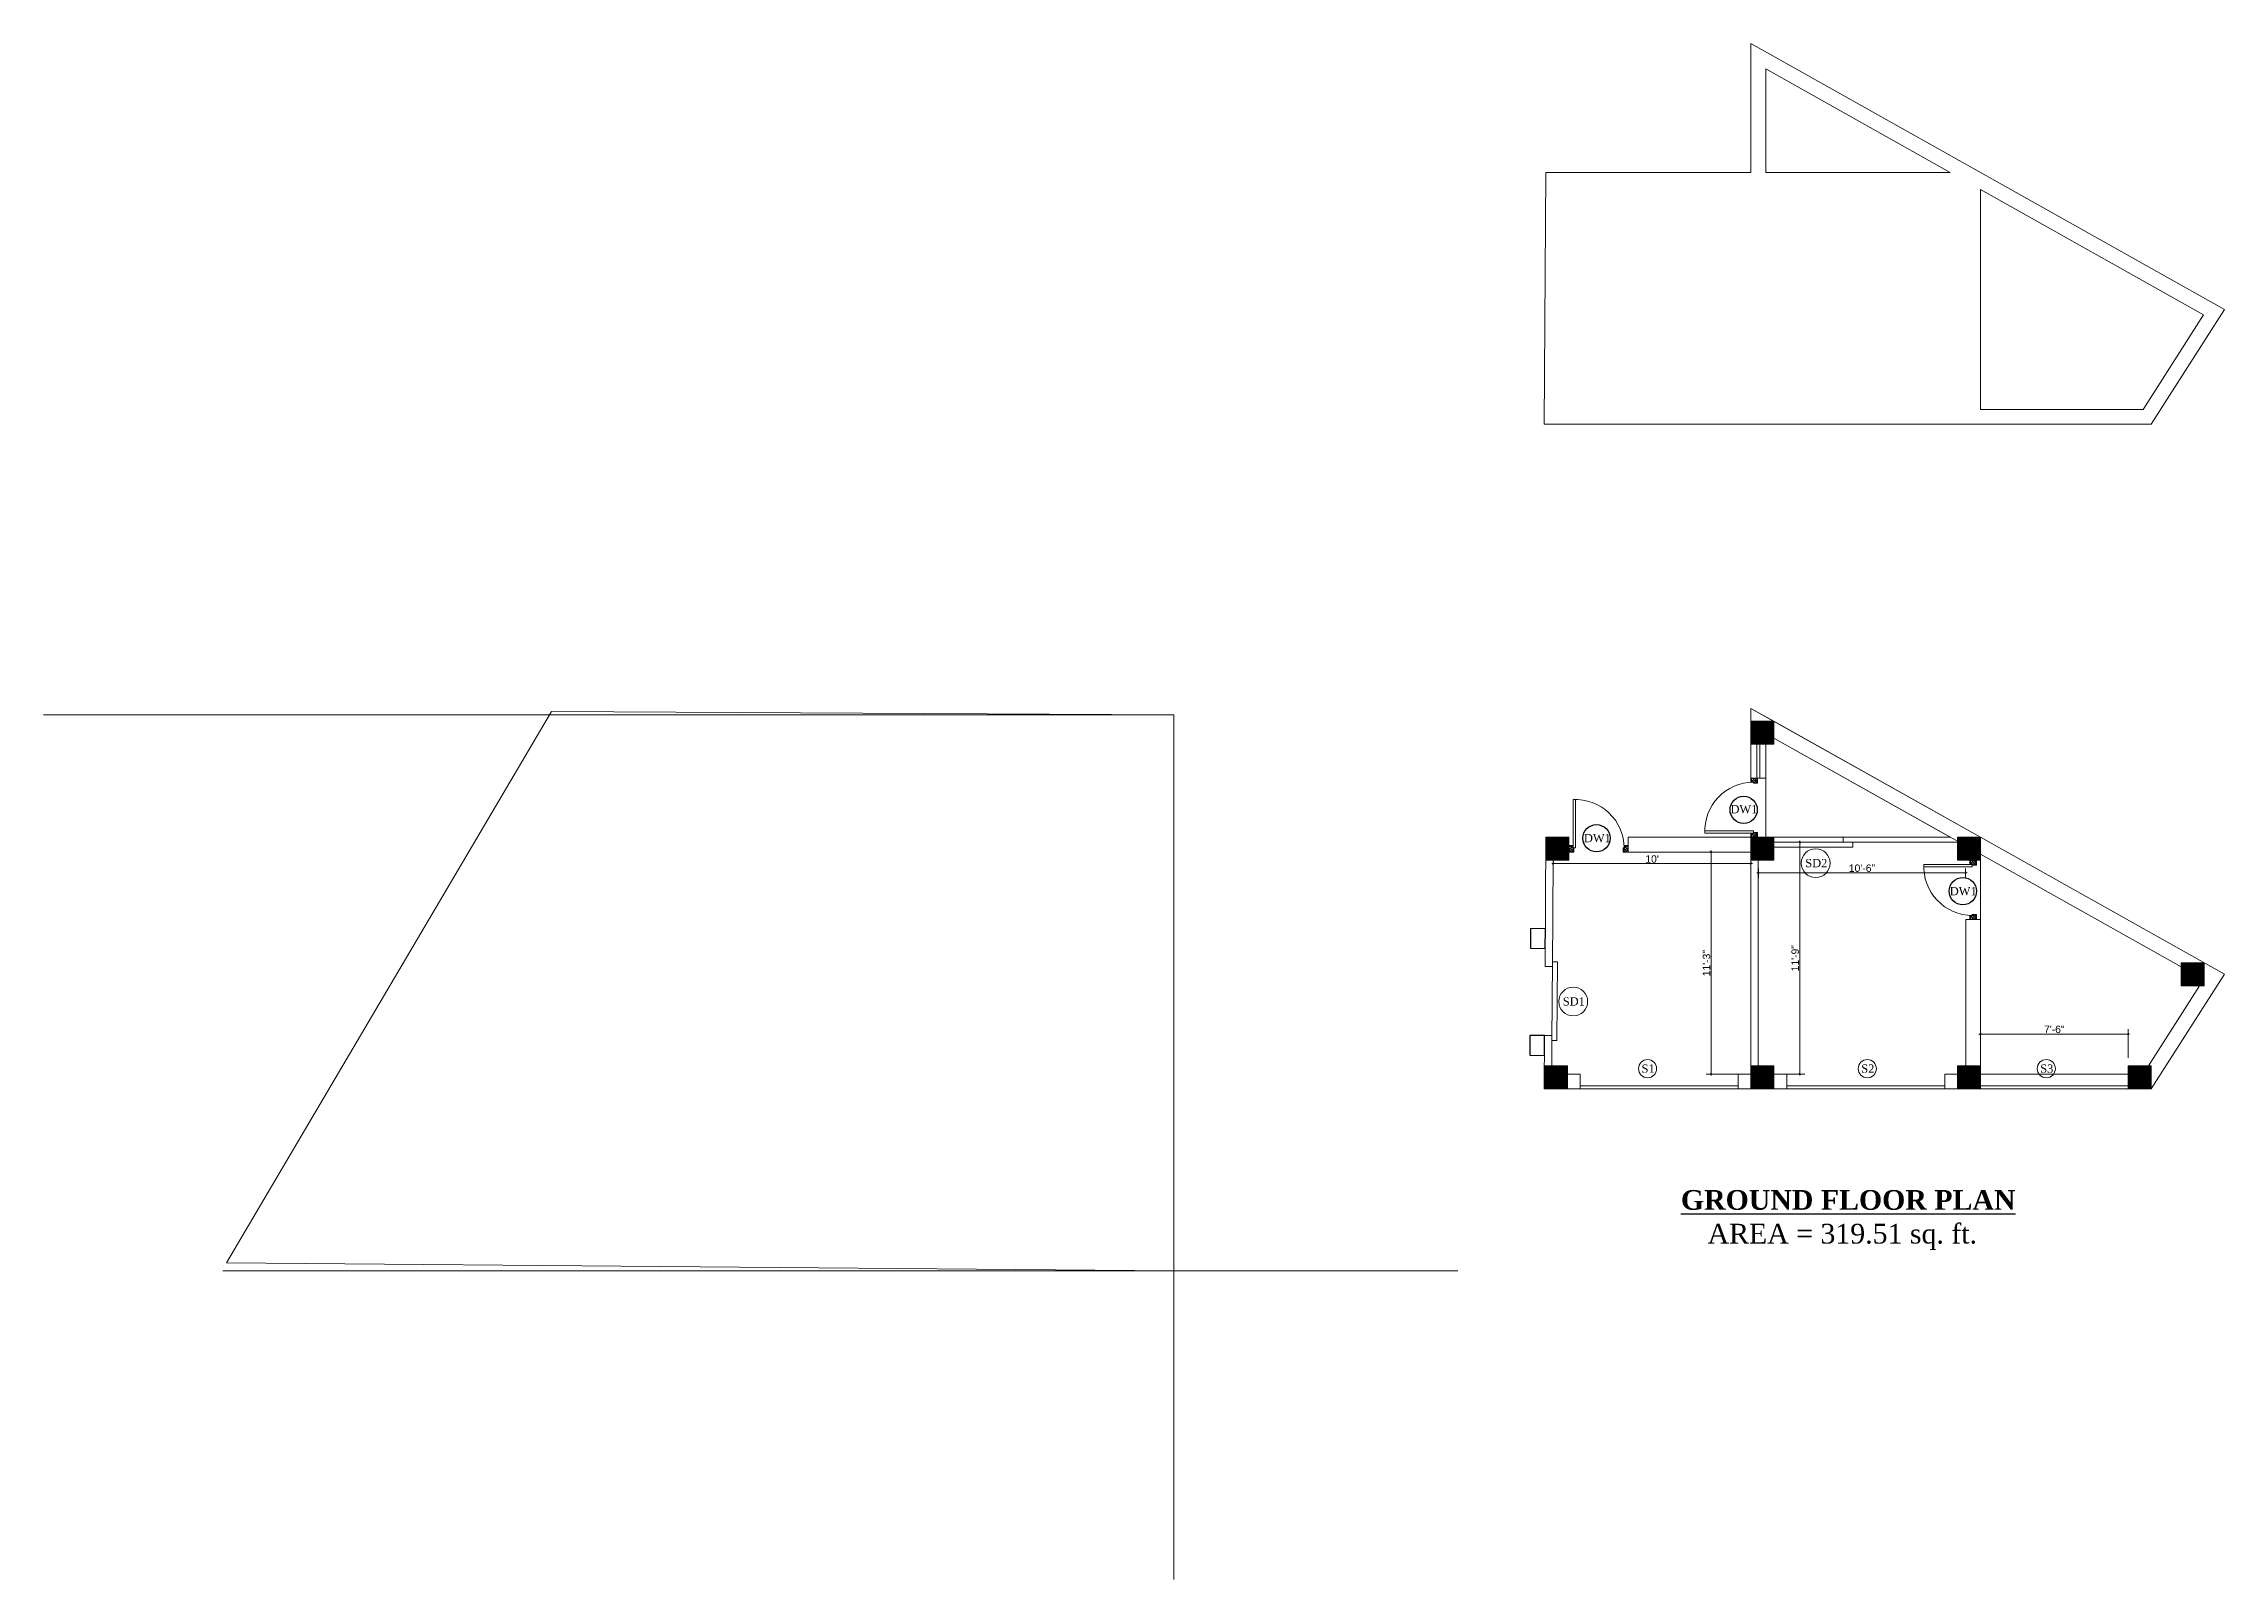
# Model space of a CAD drawing. Header units: inches. Extents: x 4069 to 291496, y -47643 to 12535.
# Drawn here: x 86025 to 87351, y -1870 to -936 of the extents above; entities that cross this region are included whole.
import ezdxf

# ---------------------------------------------------------------- set-up
doc = ezdxf.new("R2010")
doc.units = ezdxf.units.IN
doc.header["$LTSCALE"] = 5
doc.header["$MEASUREMENT"] = 0
doc.layers.add('A-WALL', color=7, linetype='Continuous', lineweight=9)
doc.layers.add('DOOR', color=62, linetype='Continuous', lineweight=0)
doc.layers.add('dim line', color=7, linetype='Continuous', lineweight=15, true_color=0xfab2b2)
doc.layers.add('TEXT', color=6, linetype='Continuous')
doc.layers.add('WALL', color=7, linetype='Continuous')
doc.styles.add('ordinary', font='times.ttf')
doc.styles.get("Standard").update_dxf_attribs({"font": 'arial.ttf'})
doc.dimstyles.new('Standard$0', dxfattribs={"dimtxt": 6, "dimasz": 4, "dimexe": 3, "dimexo": 6, "dimgap": 3, "dimtad": 1, "dimdec": 1, "dimzin": 0, "dimdsep": 46, "dimlunit": 4, "dimtxsty": 'Standard', "dimcen": 0.09, "dimclrd": 6, "dimclre": 6, "dimclrt": 7, "dimadec": 0, "dimazin": 0, "dimtfac": 1, "dimtdec": 1, "dimtix": 1, "dimtofl": 0, "dimtmove": 1, "dimatfit": 3, "dimfxl": 1, "dimtolj": 1, "dimtzin": 0, "dimlwd": 18, "dimlwe": 18, "dimarcsym": 0})

msp = doc.modelspace()

# ---------------------------------------------------------------- texts
at = {"layer": 'TEXT', "style": 'ordinary'}
for s, p in [('DW1', (87050.74958, -1404.18275, -58.16904)), ('SD2', (87096.21648, -1436.97306)), ('DW1', (87184.04452, -1454.04726, -58.16904)), ('SD1', (86948.81653, -1521.08419)), ('S1', (86996.68563, -1561.90168)), ('S2', (87130.24924, -1561.90168)), ('S3', (87239.04848, -1561.90168))]:
    msp.add_text(s, height=5, dxfattribs=at).set_placement(p)
msp.add_text('DW1', height=5, rotation=0.00038808, dxfattribs=at).set_placement((86961.66161, -1421.77738, -58.16904))
at = {"layer": 'TEXT', "char_height": 12, "width": 219.8150831, "attachment_point": 8, "rotation": 359.99961192, "style": 'ordinary'}
for s, insert in [('{\\fTimes New Roman|b1|i0|c0|p18;\\LGROUND FLOOR PLAN}', (87122.3076, -1645.42675)), ('AREA = 319.51 sq. ft.', (87118.72284, -1669.6675))]:
    msp.add_mtext(s, dxfattribs=dict(at, insert=insert))

# ---------------------------------------------------------------- blocks, each defined once
blk = doc.blocks.new('oblique')
at = {"color": 0, "lineweight": -2}
blk.add_line((0.25, 0.25), (-0.25, -0.25), dxfattribs=at)
at = {"layer": 'dim line', "lineweight": 9}
for p, q in [((-0.4375, 0), (0.4375, 0)), ((0, 0.4375), (0, -0.4375))]:
    blk.add_line(p, q, dxfattribs=at)
blk = doc.blocks.new('*D1973')
at = {"layer": 'A-WALL', "color": 33, "lineweight": 0, "ltscale": 5, "transparency": 16777216}
blk.add_line((86943, -1434.8), (87063.2, -1434.8), dxfattribs=at)
at = {"layer": 'A-WALL', "color": 47, "lineweight": 0, "ltscale": 5, "transparency": 16777216}
for p, q in [((86943, -1437.8), (86943, -1437.8)), ((87063.2, -1437.8), (87063.2, -1437.8))]:
    blk.add_line(p, q, dxfattribs=at)
at = {"layer": 'Defpoints', "color": 0, "ltscale": 5, "transparency": 16777216}
for p in [(86943, -1432.8, -58.2), (87063.2, -1432.8, -58.2), (87063.2, -1434.8)]:
    blk.add_point(p, dxfattribs=at)
at = {"layer": 'A-WALL', "color": 33, "lineweight": 0, "ltscale": 5, "transparency": 16777216, "xscale": 2, "yscale": 2, "zscale": 2, "rotation": 180}
blk.add_blockref('oblique', (86943, -1434.8), dxfattribs=at)
at = {"layer": 'A-WALL', "color": 33, "lineweight": 0, "ltscale": 5, "transparency": 16777216, "xscale": 2, "yscale": 2, "zscale": 2}
blk.add_blockref('oblique', (87063.2, -1434.8), dxfattribs=at)
at = {"layer": 'A-WALL', "color": 7, "ltscale": 5, "transparency": 16777216, "insert": (87003.1, -1432), "char_height": 4.5, "attachment_point": 5}
blk.add_mtext("\\A1;10'", dxfattribs=at)
blk = doc.blocks.new('_OBLIQUE')
at = {"color": 0, "linetype": 'ByBlock'}
blk.add_line((-0.5, -0.5), (0.5, 0.5), dxfattribs=at)
blk = doc.blocks.new('*D1974')
at = {"layer": 'A-WALL', "color": 47, "lineweight": 0, "ltscale": 5, "transparency": 16777216}
for p, q in [((87067.7, -1437.8), (87067.7, -1443.4)), ((87193.7, -1437.8), (87193.7, -1443.4))]:
    blk.add_line(p, q, dxfattribs=at)
at = {"layer": 'A-WALL', "color": 33, "lineweight": 0, "ltscale": 5, "transparency": 16777216}
blk.add_line((87067.7, -1440.4), (87193.7, -1440.4), dxfattribs=at)
at = {"layer": 'Defpoints', "color": 0, "ltscale": 5, "transparency": 16777216}
for p in [(87067.7, -1432.8, -58.2), (87193.7, -1432.8, -58.2), (87193.7, -1440.4)]:
    blk.add_point(p, dxfattribs=at)
at = {"layer": 'A-WALL', "color": 33, "lineweight": 0, "ltscale": 5, "transparency": 16777216, "xscale": 2, "yscale": 2, "zscale": 2, "rotation": 180}
blk.add_blockref('oblique', (87067.7, -1440.4), dxfattribs=at)
at = {"layer": 'A-WALL', "color": 33, "lineweight": 0, "ltscale": 5, "transparency": 16777216, "xscale": 2, "yscale": 2, "zscale": 2}
blk.add_blockref('oblique', (87193.7, -1440.4), dxfattribs=at)
at = {"layer": 'A-WALL', "color": 7, "ltscale": 5, "transparency": 16777216, "insert": (87130.7, -1437.6), "char_height": 4.5, "attachment_point": 5}
blk.add_mtext('\\A1;10\'-6"', dxfattribs=at)
blk = doc.blocks.new('A$C27B36B59')
at = {"layer": 'DOOR'}
for p, q in [((0, 4), (0, 0)), ((2.5, 4), (0, 4)), ((0, 0), (3, 0)), ((2.5, 2.5), (2.5, 4)), ((3, 2.5), (2.5, 2.5)), ((3, 0), (3, 2.5))]:
    blk.add_line(p, q, dxfattribs=at)
for centre, radius, start, end in [((-1.4, -0.5), 4.75, 22.1411, 72.838), ((1.3, 2.1), 1.64, 45.138, 144.8948), ((2.2, 0.3), 2.49, 83.3149, 152.658), ((0.1, 0.4), 2.05, 349.4875, 93.6805), ((2, -0.5), 2.01, 58.7447, 166.495), ((-0.1, 0.3), 1.13, 343.542, 86.947), ((2.1, -0.4), 1.17, 38.2816, 160.1519)]:
    blk.add_arc(centre, radius, start, end, dxfattribs=at)
blk = doc.blocks.new('D2')
at = {"layer": 'DOOR'}
for p, q in [((74474, 24047.6), (74474, 24018.1)), ((74474, 24047.6), (74475.5, 24047.6)), ((74475.5, 24047.6), (74475.5, 24018.1))]:
    blk.add_line(p, q, dxfattribs=at)
blk.add_arc((74474, 24047.6), 29.5, 180, 272.9146, dxfattribs=at)
at = {"layer": 'DOOR', "xscale": -1, "rotation": 180}
blk.add_blockref('A$C27B36B59', (74442, 24050.1), dxfattribs=at)
at = {"layer": 'DOOR', "rotation": 180}
blk.add_blockref('A$C27B36B59', (74478, 24050.1), dxfattribs=at)
blk = doc.blocks.new('*D1975')
at = {"layer": 'A-WALL', "color": 47, "lineweight": 0, "ltscale": 5, "transparency": 16777216}
for p, q in [((87058.2, -1427.8), (87036, -1427.8)), ((87058.2, -1562.8), (87036, -1562.8))]:
    blk.add_line(p, q, dxfattribs=at)
at = {"layer": 'A-WALL', "color": 33, "lineweight": 0, "ltscale": 5, "transparency": 16777216}
blk.add_line((87039, -1427.8), (87039, -1562.8), dxfattribs=at)
at = {"layer": 'Defpoints', "color": 0, "ltscale": 5, "transparency": 16777216}
for p in [(87063.2, -1427.8, -58.2), (87039, -1562.8), (87063.2, -1562.8, -58.2)]:
    blk.add_point(p, dxfattribs=at)
at = {"layer": 'A-WALL', "color": 33, "lineweight": 0, "ltscale": 5, "transparency": 16777216, "xscale": 2, "yscale": 2, "zscale": 2}
for p, rotation in [((87039, -1427.8), 90), ((87039, -1562.8), 270)]:
    blk.add_blockref('oblique', p, dxfattribs=dict(at, rotation=rotation))
at = {"layer": 'A-WALL', "color": 7, "ltscale": 5, "transparency": 16777216, "insert": (87036.2, -1495.3), "char_height": 4.5, "attachment_point": 5, "rotation": 90}
blk.add_mtext('\\A1;11\'-3"', dxfattribs=at)
blk = doc.blocks.new('*D1976')
at = {"layer": 'A-WALL', "color": 47, "lineweight": 0, "ltscale": 5, "transparency": 16777216}
for p, q in [((87120.2, -1421.8), (87089.9, -1421.8)), ((87082.2, -1562.8), (87095.9, -1562.8))]:
    blk.add_line(p, q, dxfattribs=at)
at = {"layer": 'A-WALL', "color": 33, "lineweight": 0, "ltscale": 5, "transparency": 16777216}
blk.add_line((87092.9, -1421.8), (87092.9, -1562.8), dxfattribs=at)
at = {"layer": 'Defpoints', "color": 0, "ltscale": 5, "transparency": 16777216}
for p in [(87125.2, -1421.8, -58.2), (87077.2, -1562.8, -58.2), (87092.9, -1562.8)]:
    blk.add_point(p, dxfattribs=at)
at = {"layer": 'A-WALL', "color": 33, "lineweight": 0, "ltscale": 5, "transparency": 16777216, "xscale": 2, "yscale": 2, "zscale": 2}
for p, rotation in [((87092.9, -1421.8), 90), ((87092.9, -1562.8), 270)]:
    blk.add_blockref('oblique', p, dxfattribs=dict(at, rotation=rotation))
at = {"layer": 'A-WALL', "color": 7, "ltscale": 5, "transparency": 16777216, "insert": (87090.1, -1492.3), "char_height": 4.5, "attachment_point": 5, "rotation": 90}
blk.add_mtext('\\A1;11\'-9"', dxfattribs=at)
blk = doc.blocks.new('*D1977')
at = {"layer": 'A-WALL', "color": 47, "lineweight": 0, "ltscale": 5, "transparency": 16777216}
for p, q in [((87202.7, -1552.8), (87202.7, -1535.4)), ((87292.5, -1552.8), (87292.5, -1535.4))]:
    blk.add_line(p, q, dxfattribs=at)
at = {"layer": 'A-WALL', "color": 33, "lineweight": 0, "ltscale": 5, "transparency": 16777216}
blk.add_line((87202.7, -1538.4), (87292.5, -1538.4), dxfattribs=at)
at = {"layer": 'Defpoints', "color": 0, "ltscale": 5, "transparency": 16777216}
for p in [(87292.5, -1538.4), (87202.7, -1557.8, -58.2), (87292.5, -1557.8, -58.2)]:
    blk.add_point(p, dxfattribs=at)
at = {"layer": 'A-WALL', "color": 33, "lineweight": 0, "ltscale": 5, "transparency": 16777216, "xscale": 2, "yscale": 2, "zscale": 2, "rotation": 180}
blk.add_blockref('oblique', (87202.7, -1538.4), dxfattribs=at)
at = {"layer": 'A-WALL', "color": 33, "lineweight": 0, "ltscale": 5, "transparency": 16777216, "xscale": 2, "yscale": 2, "zscale": 2}
blk.add_blockref('oblique', (87292.5, -1538.4), dxfattribs=at)
at = {"layer": 'A-WALL', "color": 7, "ltscale": 5, "transparency": 16777216, "insert": (87247.6, -1535.6), "char_height": 4.5, "attachment_point": 5}
blk.add_mtext('\\A1;7\'-6"', dxfattribs=at)

# ---------------------------------------------------------------- dimensions: what is measured, and where the dimension line sits
at = {"layer": 'A-WALL', "ltscale": 5}
for base, p1, p2, picture, middle in [((87063.17957, -1434.79989), (86942.9943, -1432.79134, -58.16904), (87063.17957, -1432.79134, -58.16904), '*D1973', (87003.08694, -1432.00231)), ((87193.74636, -1440.3787), (87067.67957, -1432.79134, -58.16904), (87193.74636, -1432.79134, -58.16904), '*D1974', (87130.71296, -1437.58112)), ((87292.53728, -1538.41041), (87202.74636, -1557.79134, -58.16904), (87292.53728, -1557.79134, -58.16904), '*D1977', (87247.64182, -1535.61283))]:
    dim = msp.add_linear_dim(base=base, p1=p1, p2=p2, dimstyle='Standard$0', override={"dimtxt": 4.5, "dimasz": 2, "dimexo": 5, "dimgap": 0.5, "dimdec": 0, "dimzin": 12, "dimpost": '\\X', "dimblk": 'oblique', "dimcen": 3, "dimclrd": 33, "dimclre": 47, "dimtfac": 0.5, "dimtdec": 0, "dimfxl": 3, "dimlwd": 0, "dimlwe": 0}, dxfattribs=at)
    dim.commit()
    dim.dimension.update_dxf_attribs({"geometry": picture, "text_midpoint": middle})
for base, p1, p2, picture, middle in [((87039.01015, -1562.79134), (87063.17957, -1427.79134, -58.16904), (87063.17957, -1562.79134, -58.16904), '*D1975', (87036.21103, -1495.29134)), ((87092.8646, -1562.79134), (87125.17957, -1421.79134, -58.16904), (87077.17957, -1562.79134, -58.16904), '*D1976', (87090.06702, -1492.29134))]:
    dim = msp.add_linear_dim(base=base, p1=p1, p2=p2, angle=90, dimstyle='Standard$0', override={"dimtxt": 4.5, "dimasz": 2, "dimexo": 5, "dimgap": 0.5, "dimdec": 0, "dimzin": 12, "dimpost": '\\X', "dimblk": 'oblique', "dimcen": 3, "dimclrd": 33, "dimclre": 47, "dimtfac": 0.5, "dimtdec": 0, "dimfxl": 3, "dimlwd": 0, "dimlwe": 0}, dxfattribs=at)
    dim.commit()
    dim.dimension.update_dxf_attribs({"geometry": picture, "text_midpoint": middle})

# ---------------------------------------------------------------- hatches: boundary and pattern name
at = {"layer": 'A-WALL', "ltscale": 5}
h = msp.add_hatch(dxfattribs=at)
h.set_pattern_fill('ANSI31', color=256)
h.set_pattern_definition([(45, (62641.10155, -3000.98769), (-0.08838834765, 0.08838834765), [])])
h.paths.add_polyline_path([(87077.17957, -1348.26654), (87063.17957, -1348.26654), (87063.17957, -1362.26654), (87077.17957, -1362.26654)])
h = msp.add_hatch(dxfattribs=at)
h.set_pattern_fill('ANSI31', color=256)
h.set_pattern_definition([(45, (62626.12873, -3071.51249), (-0.08838834765, 0.08838834765), [])])
h.paths.add_polyline_path([(86952.58563, -1432.79134), (86952.58563, -1418.79134), (86938.58563, -1418.79134), (86938.58563, -1432.79134)])
h = msp.add_hatch(dxfattribs=at)
h.set_pattern_fill('ANSI31', color=256)
h.set_pattern_definition([(45, (62641.10155, -3071.51249), (-0.08838834765, 0.08838834765), [])])
h.paths.add_polyline_path([(87077.17957, -1418.79134), (87063.17957, -1418.79134), (87063.17957, -1432.79134), (87077.17957, -1432.79134)])
h = msp.add_hatch(dxfattribs=at)
h.set_pattern_fill('ANSI31', color=256)
h.set_pattern_definition([(45, (62657.04723, -3071.51249), (-0.08838834765, 0.08838834765), [])])
h.paths.add_polyline_path([(87202.74636, -1432.79134), (87202.74636, -1418.79134), (87188.74636, -1418.79134), (87188.74636, -1432.79134)])
h = msp.add_hatch(dxfattribs=at)
h.set_pattern_fill('ANSI31', color=256)
h.set_pattern_definition([(45, (62792.93387, -2998.83345), (-0.08838834765, 0.08838834765), [])])
h.paths.add_polyline_path([(87324.633, -1495.11231), (87324.633, -1509.11231), (87338.633, -1509.11231), (87338.633, -1495.11231)])
h = msp.add_hatch(dxfattribs=at)
h.set_pattern_fill('ANSI31', color=256)
h.set_pattern_definition([(45, (62625.22116, -3061.5127), (-0.08838834765, 0.08838834765), [])])
h.paths.add_polyline_path([(86937.67807, -1557.79156), (86937.67807, -1571.79156), (86951.67807, -1571.79156), (86951.67807, -1557.79156)])
h = msp.add_hatch(dxfattribs=at)
h.set_pattern_fill('ANSI31', color=256)
h.set_pattern_definition([(45, (62641.10155, -3061.51249), (-0.08838834765, 0.08838834765), [])])
h.paths.add_polyline_path([(87077.17957, -1557.79134), (87063.17957, -1557.79134), (87063.17957, -1571.79134), (87077.17957, -1571.79134)])
h = msp.add_hatch(dxfattribs=at)
h.set_pattern_fill('ANSI31', color=256)
h.set_pattern_definition([(45, (62657.04723, -3061.51249), (-0.08838834765, 0.08838834765), [])])
h.paths.add_polyline_path([(87188.74636, -1557.79134), (87188.74636, -1571.79134), (87202.74636, -1571.79134), (87202.74636, -1557.79134)])
h = msp.add_hatch(dxfattribs=at)
h.set_pattern_fill('ANSI31', color=256)
h.set_pattern_definition([(45, (62760.83815, -3061.51249), (-0.08838834765, 0.08838834765), [])])
h.paths.add_polyline_path([(87292.53728, -1557.79134), (87292.53728, -1571.79134), (87306.53728, -1571.79134), (87306.53728, -1557.79134)])

# ---------------------------------------------------------------- linework, layer by layer
for p, q in [((87063.17957, -1014.67565), (87063.17957, -936.28773)), ((87063.17957, -936.28773), (87350.99224, -1097.93821)), ((87072.17957, -1014.67565), (87072.17957, -951.66498)), ((87184.36773, -1014.67565), (87072.17957, -951.66498)), ((86938.58563, -1014.67565), (86937.58666, -1167.67565)), ((87063.17957, -1014.67565), (86938.58563, -1014.67565)), ((87072.17957, -1014.67565), (87184.36773, -1014.67565)), ((87202.74636, -1158.67565), (87202.74636, -1024.99804)), ((87338.28766, -1101.12504), (87202.74636, -1024.99804)), ((87306.53728, -1167.67565), (87350.99224, -1097.93821)), ((87301.60134, -1158.67565), (87338.28766, -1101.12504)), ((87202.74636, -1158.67565), (87301.60134, -1158.67565)), ((86937.58666, -1167.67565), (87306.53728, -1167.67565)), ((86712.48478, -1344.39347), (86025.35095, -1344.39347)), ((86712.48478, -1344.39347), (86712.48478, -1869.94248)), ((87063.17957, -1382.79134), (87063.17957, -1340.40342)), ((87063.17957, -1340.40342), (87202.74636, -1418.79134)), ((87077.17957, -1348.26654), (87063.17957, -1348.26654)), ((87063.17957, -1348.26654), (87063.17957, -1382.79134)), ((87202.74636, -1418.79134), (87077.17957, -1348.26654)), ((87066.67957, -1382.79134), (87066.67957, -1362.26654)), ((87068.67957, -1382.79134), (87068.67957, -1362.26654)), ((87072.17957, -1382.79134), (87072.17957, -1362.26654)), ((87077.17957, -1358.58893), (87188.74636, -1421.25061)), ((87072.17957, -1382.79134), (87063.17957, -1382.79134)), ((86938.58563, -1418.79134), (86938.07242, -1497.393)), ((86952.58563, -1418.79134), (86938.58563, -1418.79134)), ((86952.58563, -1427.79134), (86952.58563, -1418.79134)), ((86988.58563, -1427.79134), (86988.58563, -1418.79134)), ((87063.17957, -1418.79134), (86988.58563, -1418.79134)), ((86988.58563, -1427.79134), (87063.17957, -1427.79134)), ((87072.17957, -1418.79134), (87063.17957, -1418.79134)), ((87125.17957, -1421.79134), (87077.17957, -1421.79134)), ((87125.17957, -1424.79134), (87077.17957, -1424.79134)), ((87119.17957, -1418.79134), (87184.36773, -1418.79134)), ((87119.17957, -1418.79134), (87119.17957, -1421.79134)), ((87119.17957, -1421.79134), (87188.74636, -1421.79134)), ((87125.17957, -1421.79134), (87125.17957, -1424.79134)), ((87350.99224, -1502.05389), (87202.74636, -1418.79134)), ((87202.74636, -1432.79134), (87202.74636, -1418.79134)), ((87324.633, -1497.57157), (87202.74636, -1429.11373)), ((86942.9943, -1432.79134), (86942.53876, -1497.393)), ((87063.17957, -1432.79134), (87063.17957, -1557.79134)), ((87067.67957, -1432.79134), (87067.67957, -1557.79134)), ((87193.74636, -1557.79134), (87193.74636, -1468.79134)), ((87193.74636, -1468.79134), (87202.74636, -1468.79134)), ((87202.74636, -1571.79134), (87202.74636, -1468.79134)), ((86938.07242, -1497.393), (86942.53876, -1497.393)), ((86942.55991, -1494.39307), (86942.22145, -1542.39084)), ((86945.55984, -1494.41423), (86942.55977, -1494.41423)), ((86945.55984, -1494.41423), (86945.22138, -1542.41199)), ((87304.78865, -1557.79134), (87335.81968, -1509.11231)), ((87306.53728, -1571.79134), (87350.99224, -1502.05389)), ((87306.53728, -1571.79134), (87350.99224, -1502.05389)), ((86937.7982, -1539.393), (86937.58666, -1571.79134)), ((86937.7982, -1539.393), (86942.24259, -1539.393)), ((86942.24259, -1539.393), (86942.11285, -1557.79156)), ((86945.22138, -1542.41199), (86942.2213, -1542.41199)), ((86951.61278, -1562.79134), (86959.39617, -1562.79134)), ((86959.39617, -1562.79134), (86959.39617, -1571.79134)), ((87055.39617, -1562.79134), (87055.39617, -1571.79134)), ((87055.39617, -1562.79134), (87063.17957, -1562.79134)), ((87077.17957, -1562.79134), (87084.96296, -1562.79134)), ((87084.96296, -1562.79134), (87084.96296, -1571.79134)), ((87180.96296, -1562.79134), (87180.96296, -1571.79134)), ((87180.96296, -1562.79134), (87188.74636, -1562.79134)), ((86937.58666, -1571.79134), (87202.74636, -1571.79134)), ((86959.39617, -1569.79134), (87055.39617, -1569.79134)), ((86959.39617, -1571.79134), (87055.39617, -1571.79134)), ((87084.96296, -1569.79134), (87180.96296, -1569.79134)), ((87084.96296, -1571.79134), (87180.96296, -1571.79134)), ((87202.74636, -1569.79134), (87292.53728, -1569.79134)), ((87202.74636, -1571.79134), (87306.53728, -1571.79134)), ((86134.34281, -1682.39347), (86884.9583, -1682.39347))]:
    msp.add_line(p, q, dxfattribs=at)
for points in [[(87063.17957, -936.28773), (87063.17957, -1014.67565), (86938.58563, -1014.67565), (86937.58666, -1167.67565), (87306.53728, -1167.67565), (87350.99224, -1097.93821)], [(87063.17957, -1340.40342), (87063.17957, -1348.26654), (87077.17957, -1348.26654)]]:
    msp.add_lwpolyline(points, close=True, dxfattribs=at)
at = {"layer": 'A-WALL', "ltscale": 5, "elevation": -58.16904}
for points in [[(87063.17957, -1362.26654), (87077.17957, -1362.26654), (87077.17957, -1348.26654), (87063.17957, -1348.26654)], [(87077.17957, -1358.58893), (87077.17957, -1362.26654), (87072.17957, -1362.26654), (87072.17957, -1418.79134), (87184.36773, -1418.79134)], [(86938.58563, -1432.79134), (86952.58563, -1432.79134), (86952.58563, -1418.79134), (86938.58563, -1418.79134)], [(87063.17957, -1432.79134), (87077.17957, -1432.79134), (87077.17957, -1418.79134), (87063.17957, -1418.79134)], [(87188.74636, -1432.79134), (87202.74636, -1432.79134), (87202.74636, -1418.79134), (87188.74636, -1418.79134)], [(87202.74636, -1429.11373), (87202.74636, -1562.79134), (87292.53728, -1562.79134), (87292.53728, -1557.79134), (87304.78865, -1557.79134), (87335.81968, -1509.11231), (87324.633, -1509.11231), (87324.633, -1497.57157)], [(87324.633, -1495.11231), (87338.633, -1495.11231), (87338.633, -1509.11231), (87324.633, -1509.11231)], [(86937.67807, -1557.79156), (86951.67807, -1557.79156), (86951.67807, -1571.79156), (86937.67807, -1571.79156)], [(87063.17957, -1557.79134), (87077.17957, -1557.79134), (87077.17957, -1571.79134), (87063.17957, -1571.79134)], [(87188.74636, -1557.79134), (87202.74636, -1557.79134), (87202.74636, -1571.79134), (87188.74636, -1571.79134)], [(87292.53728, -1557.79134), (87306.53728, -1557.79134), (87306.53728, -1571.79134), (87292.53728, -1571.79134)]]:
    msp.add_lwpolyline(points, close=True, dxfattribs=at)
at = {"layer": 'A-WALL', "ltscale": 5}
for centre, radius in [((87102.5611, -1434.52894), 8.76392), ((86955.16116, -1518.64006), 8.76392), ((87000.36443, -1559.45756), 5.51639), ((87133.92805, -1559.45756), 5.51639), ((87242.72728, -1559.45756), 5.51639)]:
    msp.add_circle(centre, radius, dxfattribs=at)
at = {"layer": 'DOOR', "lineweight": 13, "elevation": -58.16904}
msp.add_lwpolyline([(86136.50549, -1677.51011), (86712.48478, -1682.39347), (86712.48478, -1344.39347), (86333.98816, -1342.36597)], close=True, dxfattribs=at)
at = {"layer": 'TEXT'}
for centre in [(87058.7709, -1402.05841, -58.16904), (86969.31857, -1419.38268, -58.16904), (87191.96856, -1451.58475, -58.16904)]:
    msp.add_circle(centre, 8.29786, dxfattribs=at)
at = {"layer": 'WALL', "color": 2, "linetype": 'ByBlock', "ltscale": 5, "elevation": -58.16904}
for points in [[(86929.22315, -1474.27904), (86929.1448, -1486.27901), (86938.14424, -1486.39313), (86938.2226, -1474.39316)], [(86928.79875, -1539.27888), (86928.7204, -1551.27886), (86937.71985, -1551.39297), (86937.7982, -1539.393)]]:
    msp.add_lwpolyline(points, close=True, dxfattribs=at)

# ---------------------------------------------------------------- block references
at = {"layer": 'WALL', "color": 2, "linetype": 'ByBlock'}
for p, rotation in [((63017.09165, 73059.15988, -58.16904), 270), ((161430.53686, 22622.29657, -58.16904), 180)]:
    msp.add_blockref('D2', p, dxfattribs=dict(at, rotation=rotation))
at = {"layer": 'WALL', "color": 2, "linetype": 'ByBlock', "xscale": -1, "rotation": 270}
msp.add_blockref('D2', (63150.15844, -75910.74257, -58.16904), dxfattribs=at)

msp.set_redraw_order([(e.dxf.handle, doc.entitydb.next_handle()) for e in msp.query("TEXT MTEXT ATTDEF DIMENSION ARC_DIMENSION")])  # texts and dimensions are drawn at this point

doc.saveas('drawing.dxf')
